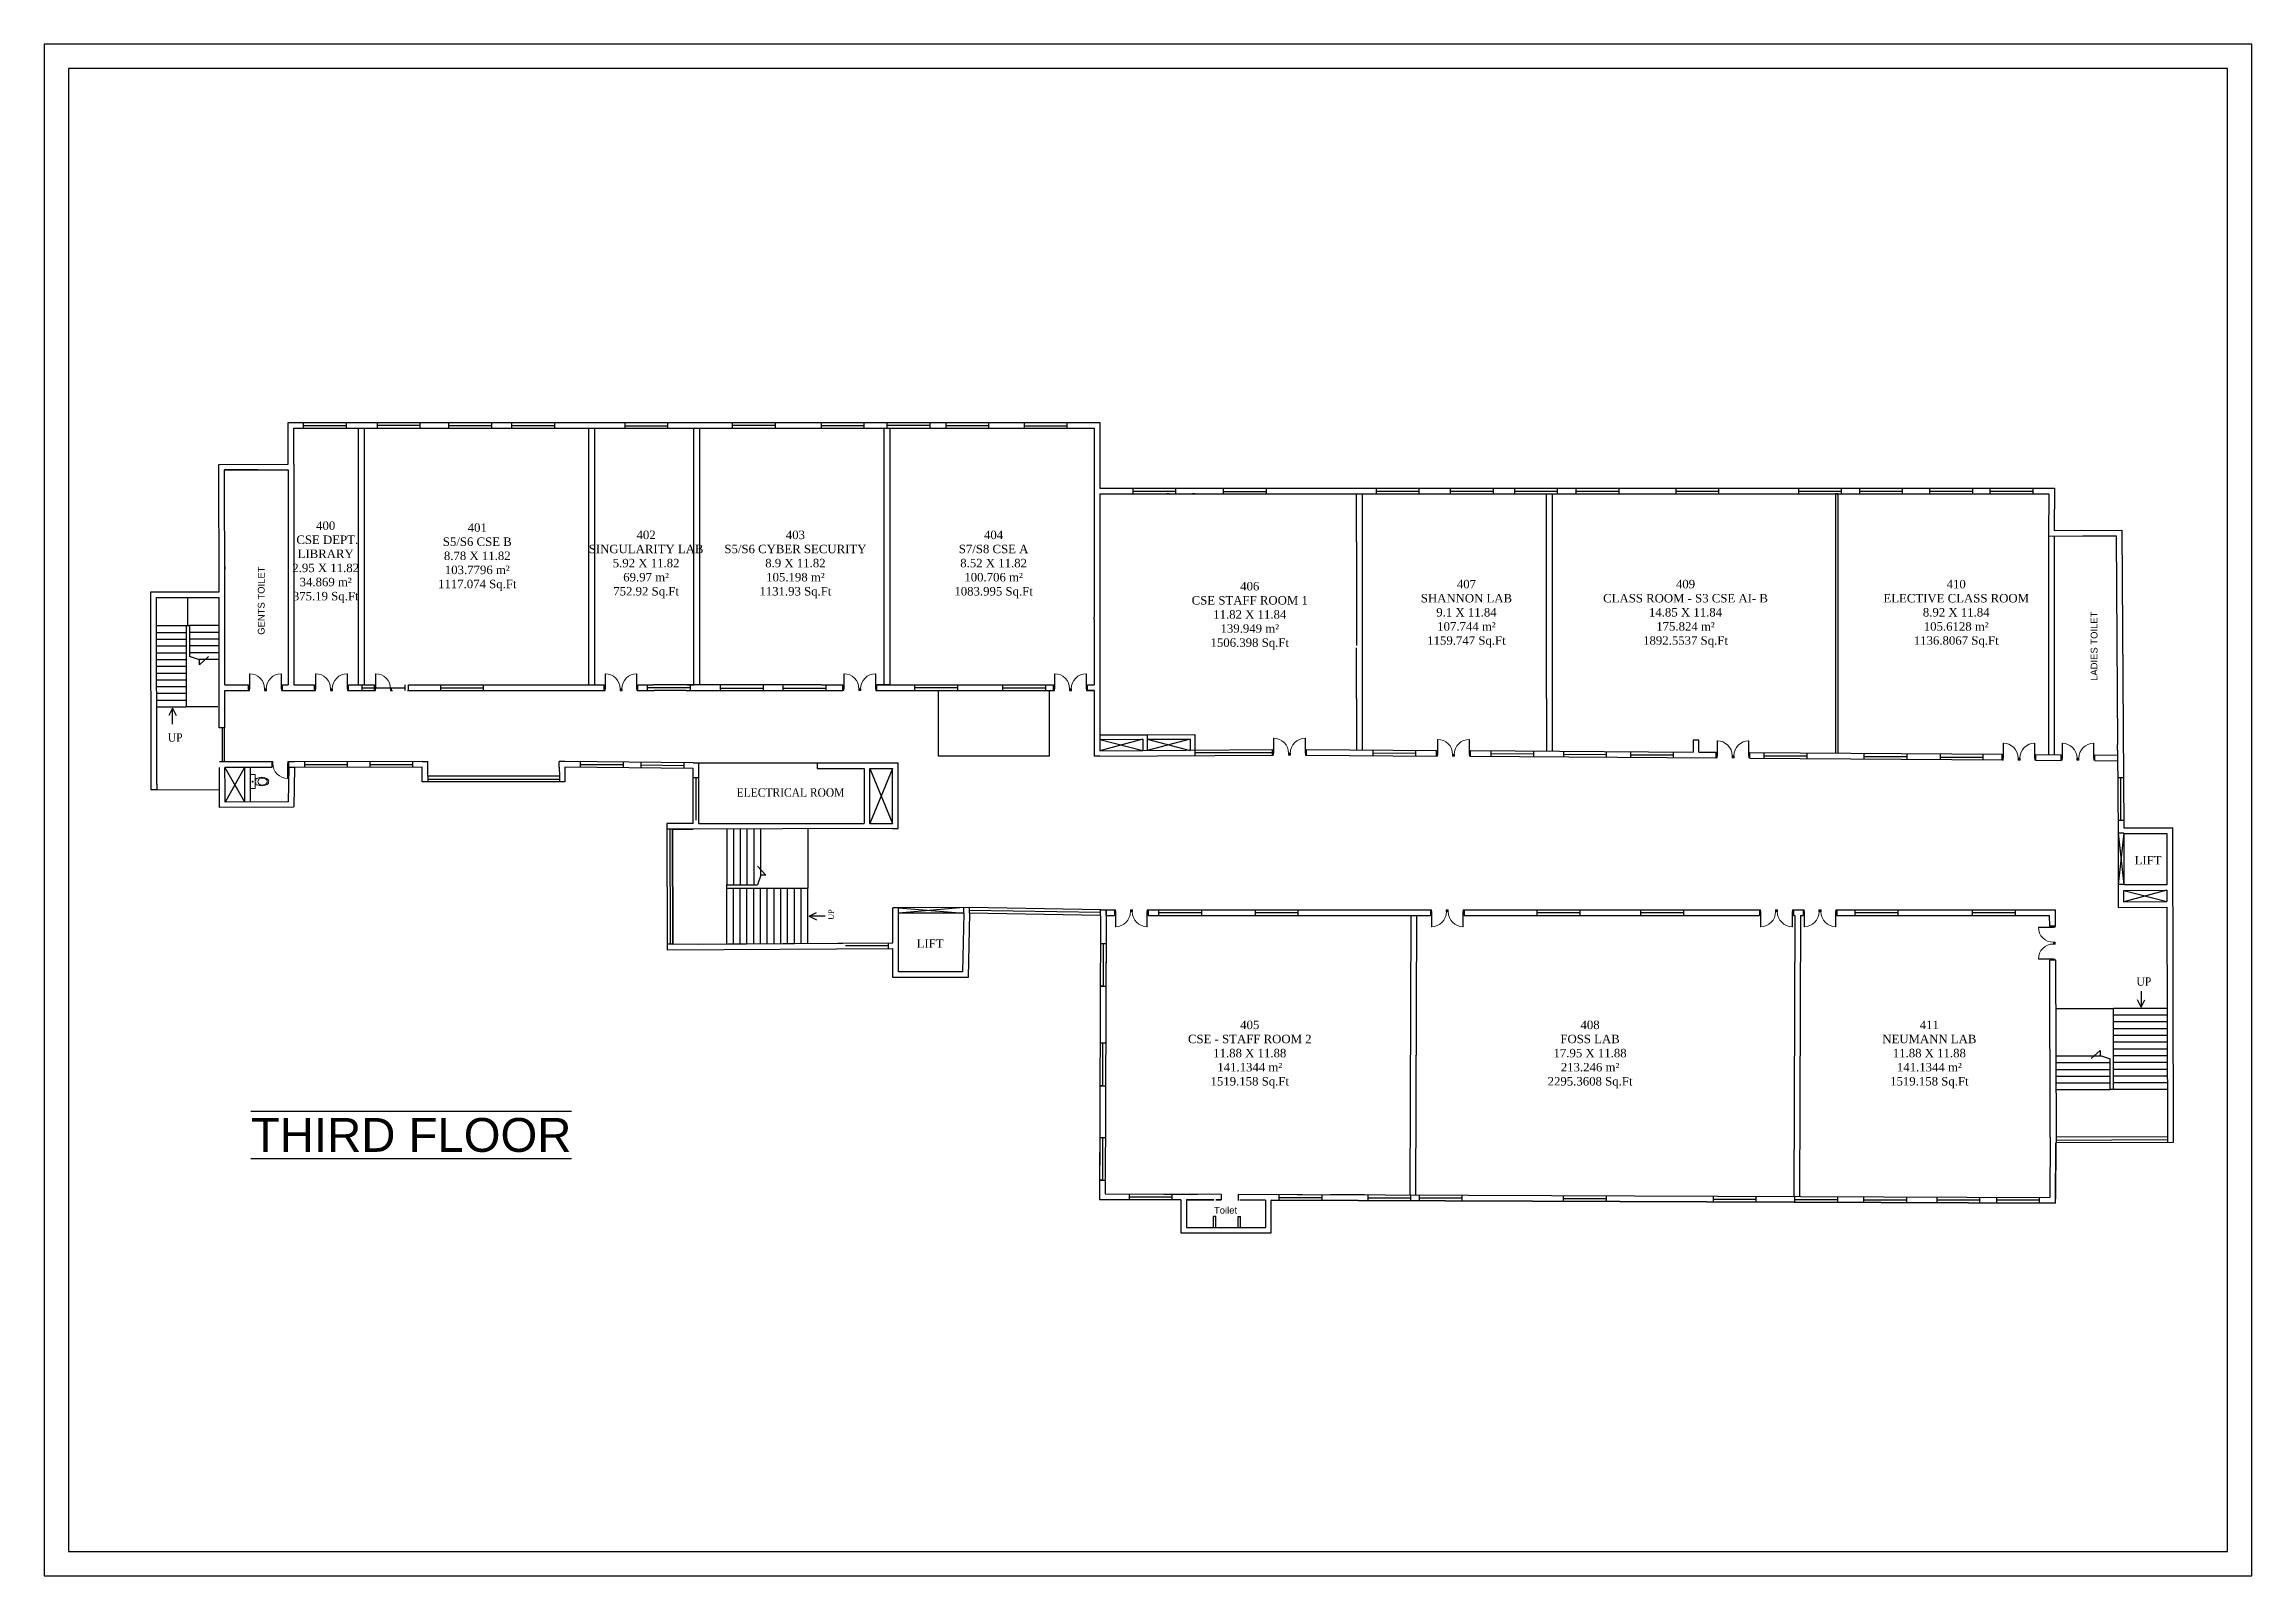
# Model space of a CAD drawing. Header units: metres. Extents: x 25 to 122, y -74 to 416.
# Drawn here: x 25.5 to 121.9, y 156.1 to 223 of the extents above; entities that cross this region are included whole.
import ezdxf

# ---------------------------------------------------------------- set-up
doc = ezdxf.new("R2010")
doc.units = ezdxf.units.M
doc.header["$MEASUREMENT"] = 0
doc.linetypes.add('HIDDEN', pattern=[0.375, 0.25, -0.125])
doc.layers.add('DOOR', color=10, linetype='Continuous', lineweight=15)
doc.styles.add('1MM', font='arial.ttf', dxfattribs={"height": 1000})
doc.styles.add('DUTCH', font='dutch.ttf')
doc.styles.add('ROMANT', font='arial.ttf', dxfattribs={"height": 2.5})

msp = doc.modelspace()

# ---------------------------------------------------------------- texts
at = {"style": 'DUTCH', "width": 0.9}
for s, height, p in [('UP', 0.3692, (30.934, 192.509)), ('ELECTRICAL ROOM', 0.36922, (55.758, 190.107)), ('UP', 0.3692, (116.84, 181.855))]:
    msp.add_text(s, height=height, dxfattribs=at).set_placement(p)
msp.add_text('UP', height=0.2461, rotation=90, dxfattribs=at).set_placement((59.996, 184.735))
at = {"attachment_point": 1}
for s, width, gutter_width, heights, insert, char_height, style in [('\\pxqc;{\\C0;400\\P CSE DEPT. \\PLIBRARY\\P2.95 X 11.82\\P34.869 m²\\P375.19 Sq.Ft}', 47.77264, 12.5, [-3.589], (13.936, 202.127), 0.36922, 'DUTCH'), ('\\pxqc;{\\C0;401\\PS5/S6 CSE B\\P8.78 X 11.82\\P103.7796 m²\\P1117.074 Sq.Ft}', 47.77264, 12.5, [-2.976], (20.551, 202.041), 0.36922, 'DUTCH'), ('\\pxqc;{\\C0;402\\PSINGULARITY LAB\\P5.92 X 11.82\\P69.97 m²\\P752.92 Sq.Ft}', 47.77264, 12.5, [-2.974], (27.918, 201.723), 0.36922, 'DUTCH'), ('\\pxqc;{\\C0;403\\PS5/S6 CYBER SECURITY\\P8.9 X 11.82\\P105.198 m²\\P1131.93 Sq.Ft}', 47.77264, 12.5, [-2.978], (34.433, 201.723), 0.36922, 'DUTCH'), ('\\pxqc;{\\C0;404\\PS7/S8 CSE A\\P8.52 X 11.82\\P100.706 m²\\P1083.995 Sq.Ft}', 47.77264, 12.5, [-2.976], (43.081, 201.723), 0.36922, 'DUTCH'), ('\\pxqc;{\\C0;406\\PCSE STAFF ROOM 1\\P11.82 X 11.84\\P139.949 m²\\P1506.398 Sq.Ft}', 47.77264, 12.5, [-2.973], (54.259, 199.482), 0.36922, 'DUTCH'), ('\\pxqc;{\\C0;407\\PSHANNON LAB\\P9.1 X 11.84\\P107.744 m²\\P1159.747 Sq.Ft}', 47.77264, 12.5, [-2.972], (63.714, 199.574), 0.36922, 'DUTCH'), ('\\pxqc;{\\C0;409\\PCLASS ROOM - S3 CSE AI- B\\P14.85 X 11.84\\P175.824 m²\\P1892.5537 Sq.Ft}', 47.77264, 12.5, [-2.981], (73.273, 199.574), 0.36922, 'DUTCH'), ('\\pxqc;{\\C0;410\\PELECTIVE CLASS ROOM\\P8.92 X 11.84\\P105.6128 m²\\P1136.8067 Sq.Ft}', 47.77264, 12.5, [-2.974], (85.085, 199.574), 0.36922, 'DUTCH'), ('\\pxqc;LIFT ', 1.65982, 12.307, [-0.369], (116.513, 187.521), 0.36922, 'DUTCH'), ('\\pxqc;LIFT ', 1.65982, 12.307, [-0.369], (63.366, 183.88), 0.36922, 'DUTCH'), ('\\pxqc;{\\C0;405\\PCSE - STAFF ROOM 2\\P11.88 X 11.88\\P141.1344 m²\\P1519.158 Sq.Ft}', 47.77264, 12.5, [-2.979], (54.259, 180.331), 0.36922, 'DUTCH'), ('\\pxqc;{\\C0;408\\PFOSS LAB\\P17.95 X 11.88\\P213.246 m²\\P2295.3608 Sq.Ft}', 47.77264, 12.5, [-2.976], (69.108, 180.331), 0.36922, 'DUTCH'), ('\\pxqc;{\\C0;411\\PNEUMANN LAB\\P11.88 X 11.88\\P141.1344 m²\\P1519.158 Sq.Ft}', 47.77264, 12.5, [-2.973], (83.913, 180.331), 0.36922, 'DUTCH'), (' Toilet', 406.1697, 9.846, [-0.3], (76.469, 172.201, 0.082), 0.2954, '1MM')]:
    msp.add_mtext_dynamic_manual_height_columns(s, width=width, gutter_width=gutter_width, heights=heights, dxfattribs=dict(at, insert=insert, char_height=char_height, style=style))
at = {"char_height": 0.29537, "attachment_point": 1, "rotation": 90, "style": '1MM'}
for s, insert in [('GENTS TOILET', (34.862, 197.177, 0.082)), ('LADIES TOILET', (114.841, 195.163, 0.082))]:
    msp.add_mtext_dynamic_manual_height_columns(s, width=406.1697, gutter_width=9.846, heights=[-0.306], dxfattribs=dict(at, insert=insert))
at = {"linetype": 'Continuous', "ltscale": 0.1, "insert": (34.563, 176.08), "char_height": 1.47687, "attachment_point": 1, "style": 'ROMANT'}
msp.add_mtext_dynamic_manual_height_columns('{\\L\\OTHIRD FLOOR}', width=31.58857, gutter_width=12.307, heights=[-2.068], dxfattribs=at)

# ---------------------------------------------------------------- blocks, each defined once
blk = doc.blocks.new('A$C764D24B9')
at = {"layer": 'DOOR'}
for points in [[(0, 0), (0.06, 0), (0.06, 0.11), (0, 0.11)], [(0.06, 0.11), (0.08, 0.11), (0.08, 1), (0.06, 1)], [(0.94, 0), (1, 0), (1, 0.11), (0.94, 0.11)]]:
    blk.add_lwpolyline(points, close=True, dxfattribs=at)
blk.add_arc((0.06, 0.11), 0.889, 0, 90, dxfattribs=at)
blk = doc.blocks.new('WC1')
at = {"layer": 'DOOR'}
for p, q in [((-29.3, -7.5), (-29.8, -22.7)), ((24.3, -5), (-26.8, -5))]:
    blk.add_line(p, q, dxfattribs=at)
for points in [[(26.8, -7.5), (27.3, -22.7, -0.423393), (24.7, -25.4), (-27.3, -25.4, -0.423393), (-29.8, -22.7), (-29.3, -7.5, -0.405093), (-26.8, -5), (24.3, -5, -0.405093), (26.8, -7.5, -0.407682)], [(11.5, -25.4), (11.5, -33, -0.265683), (10, -73.3, -0.649464), (-14.1, -70.9, -0.243179), (-14, -33), (-14, -25.4), (11.5, -25.4)], [(12.6, -52, 1.119632), (-15.2, -52, 17.71796)]]:
    blk.add_lwpolyline(points, format="xyb", dxfattribs=at)
blk.add_lwpolyline([(-14, -25.4), (-14, -33)], dxfattribs=at)
for centre, radius in [((-7.6, -29.2), 0.636), ((-1.3, -15.2), 1.91), ((5.1, -29.2), 0.636)]:
    blk.add_circle(centre, radius, dxfattribs=at)
blk.add_arc((-26.8, -7.5), 2.54, 90, 178.21009, dxfattribs=at)
blk.add_ellipse((-1.3, -52), major_axis=(0, -22.4), ratio=0.622298, start_param=4.712389, end_param=7.853982, dxfattribs=at)

# ---------------------------------------------------------------- linework, layer by layer
at = {"linetype": 'Continuous', "ltscale": 0.1}
for p, q in [((36.185, 206.443), (71.6, 206.443)), ((36.189, 204.624), (36.185, 206.443)), ((36.185, 206.197), (36.186, 206.197)), ((36.431, 206.443), (36.431, 206.443)), ((36.432, 206.197), (53.893, 206.197)), ((36.435, 204.624), (36.432, 206.197)), ((36.847, 206.439), (36.847, 206.193)), ((36.847, 206.316), (38.718, 206.316)), ((38.718, 206.439), (38.718, 206.193)), ((39.255, 194.985, 51.306), (39.255, 206.197, 0)), ((39.501, 206.197, 0), (39.501, 194.985, 51.306)), ((40.062, 206.45), (40.062, 206.204)), ((40.062, 206.327), (41.933, 206.327)), ((41.933, 206.45), (41.933, 206.204)), ((43.183, 206.442), (43.183, 206.196)), ((43.183, 206.319), (45.054, 206.319)), ((45.054, 206.442), (45.054, 206.196)), ((45.937, 206.438), (45.937, 206.192)), ((45.937, 206.315), (47.808, 206.315)), ((47.808, 206.438), (47.808, 206.192)), ((49.3, 194.985, 51.306), (49.3, 206.197, 0)), ((49.547, 206.197, 0), (49.547, 194.985, 51.306)), ((50.869, 206.429), (50.869, 206.183)), ((50.869, 206.306), (52.74, 206.306)), ((52.122, 206.197, 0), (61.325, 206.197, 0)), ((52.74, 206.429), (52.74, 206.183)), ((53.893, 194.985, 51.306), (53.893, 206.197, 0)), ((54.139, 206.197), (62.747, 206.197, 0)), ((54.139, 206.197, 0), (54.139, 194.985, 51.306)), ((55.563, 206.452), (55.563, 206.206)), ((55.563, 206.329), (57.434, 206.329)), ((57.434, 206.452), (57.434, 206.206)), ((59.441, 206.433), (59.441, 206.187)), ((59.441, 206.31), (61.312, 206.31)), ((61.312, 206.433), (61.312, 206.187)), ((62.189, 194.985, 51.306), (62.189, 206.197, 0)), ((62.312, 206.447), (62.312, 206.2)), ((62.312, 206.324), (64.182, 206.324)), ((62.435, 206.197, 0), (62.435, 194.985, 51.306)), ((62.747, 206.197, 0), (62.993, 206.197, 0)), ((62.747, 206.197, 0), (62.993, 206.197, 0)), ((62.993, 206.197, 0), (71.354, 206.197, 0)), ((64.182, 206.447), (64.182, 206.2)), ((64.879, 206.437), (64.879, 206.191)), ((64.879, 206.314), (66.75, 206.314)), ((66.75, 206.437), (66.75, 206.191)), ((68.294, 206.428), (68.294, 206.182)), ((68.294, 206.305), (70.164, 206.305)), ((70.164, 206.428), (70.164, 206.182)), ((71.354, 206.197), (71.354, 203.575)), ((71.354, 206.197), (71.354, 197.939, 37.789)), ((71.6, 206.443), (71.6, 203.575)), ((33.158, 204.617), (36.189, 204.624)), ((33.17, 199.055), (33.158, 204.617)), ((33.404, 204.371), (36.19, 204.377)), ((33.416, 199.055), (33.404, 204.371)), ((34.868, 204.371), (33.404, 204.371)), ((36.189, 204.377, 1.278), (36.189, 194.985, 50.028)), ((36.435, 204.624), (36.435, 194.985, 50.028)), ((71.354, 203.575), (71.354, 197.939, 32.726)), ((71.6, 203.575), (113.255, 203.576)), ((71.6, 203.329), (113.008, 203.33)), ((71.6, 203.329), (71.6, 192.117, 51.306)), ((73.039, 203.57), (73.039, 203.323)), ((73.039, 203.446), (74.91, 203.446)), ((74.629, 203.329), (74.53, 203.329)), ((74.629, 203.329), (74.53, 203.329)), ((74.91, 203.57), (74.91, 203.323)), ((75.612, 203.329, 10.226), (75.612, 203.329, 10.127)), ((75.612, 203.329, 10.127), (75.71, 203.329, 10.127)), ((75.745, 203.329), (75.647, 203.329)), ((76.991, 203.555), (76.991, 203.309)), ((76.991, 203.432), (78.862, 203.432)), ((78.862, 203.555), (78.862, 203.309)), ((82.799, 201.232, 43.11), (82.799, 203.329)), ((82.799, 203.329), (83.045, 203.329)), ((83.045, 203.329), (83.045, 192.153)), ((83.656, 203.576), (83.656, 203.33)), ((83.656, 203.453), (85.526, 203.453)), ((85.526, 203.576), (85.526, 203.33)), ((86.891, 203.576), (86.891, 203.33)), ((86.891, 203.453), (88.762, 203.453)), ((88.762, 203.576), (88.762, 203.33)), ((89.695, 203.576), (89.695, 203.33)), ((89.695, 203.453), (91.566, 203.453)), ((91.097, 194.389, 43.11), (91.097, 203.329)), ((91.343, 203.329), (91.343, 192.095)), ((91.343, 203.329), (97.497, 203.329)), ((91.566, 203.576), (91.566, 203.33)), ((92.374, 203.576), (92.374, 203.33)), ((92.374, 203.453), (94.244, 203.453)), ((94.244, 203.576), (94.244, 203.33)), ((94.42, 203.329), (95.405, 203.329)), ((96.734, 203.576), (96.734, 203.33)), ((96.734, 203.453), (98.605, 203.453)), ((98.605, 203.576), (98.605, 203.33)), ((102.087, 203.576), (102.087, 203.33)), ((102.087, 203.453), (103.958, 203.453)), ((103.806, 203.33, 0), (103.708, 203.33, 0)), ((103.708, 203.33, 0), (103.708, 192.008, 0)), ((103.806, 203.33, 0), (113.008, 203.33)), ((103.806, 203.33, 0), (103.806, 192.008, 0)), ((103.958, 203.576), (103.958, 203.33)), ((104.748, 203.576), (104.748, 203.33)), ((104.748, 203.453), (106.619, 203.453)), ((106.619, 203.576), (106.619, 203.33)), ((107.811, 203.576), (107.811, 203.33)), ((107.811, 203.453), (109.682, 203.453)), ((109.682, 203.576), (109.682, 203.33)), ((110.437, 203.576), (110.437, 203.33)), ((110.437, 203.453), (112.308, 203.453)), ((112.308, 203.576), (112.308, 203.33)), ((113.255, 203.33), (113.255, 203.33)), ((113.003, 201.491), (113.003, 191.953)), ((113.249, 201.491), (113.249, 191.951)), ((114.494, 201.491), (115.958, 201.491)), ((82.799, 201.232, 43.11), (82.799, 198.61, 43.11)), ((33.417, 200.138), (33.417, 200.039)), ((30.19, 199.048), (33.17, 199.055)), ((30.209, 190.41), (30.19, 199.048)), ((30.437, 198.803), (33.17, 198.809)), ((30.454, 190.656), (30.437, 198.803)), ((33.17, 199.055), (33.17, 199.055)), ((33.18, 193.112, 70.65), (33.17, 198.809, 2.926)), ((33.423, 194.985, 48.385), (33.416, 199.055)), ((82.799, 198.918, 43.11), (82.799, 196.703, 43.11)), ((71.354, 197.841, 49.877), (71.354, 197.939, 37.789)), ((71.354, 197.841, 33.298), (71.354, 194.985, 49.877)), ((82.799, 194.389, 43.11), (82.799, 196.604, 43.11)), ((33.423, 194.985, 51.306), (34.456, 194.985, 51.306)), ((33.423, 194.985, 48.385), (34.161, 194.985, 48.385)), ((33.423, 194.739, 51.306), (34.497, 194.739, 51.306)), ((33.428, 193.112, 78.201), (33.428, 194.739, 51.306)), ((34.456, 194.739), (34.456, 194.985, 51.306)), ((35.153, 194.739, 51.306), (35.235, 194.739, 51.306)), ((35.892, 194.739, 51.306), (37.377, 194.739, 51.306)), ((35.933, 194.985, 51.306), (36.189, 194.985, 51.306)), ((35.933, 194.739), (35.933, 194.985, 51.306)), ((36.435, 194.985, 51.306), (37.336, 194.985, 51.306)), ((37.336, 194.739, 51.306), (37.336, 194.985, 51.306)), ((38.033, 194.739, 51.306), (38.115, 194.739, 51.306)), ((38.033, 194.739, 51.306), (38.115, 194.739, 51.306)), ((38.771, 194.739, 51.306), (39.996, 194.739, 51.306)), ((38.812, 194.739, 51.306), (38.812, 194.985, 51.306)), ((38.812, 194.985, 51.306), (39.955, 194.985, 51.306)), ((39.403, 194.989), (39.403, 194.743)), ((39.403, 194.866), (41.274, 194.866)), ((39.955, 194.739, 51.306), (39.955, 194.985, 51.306)), ((40.652, 194.739, 51.306), (40.734, 194.739, 51.306)), ((41.274, 194.989), (41.274, 194.743)), ((41.391, 194.739, 51.306), (46.295, 194.739, 51.306)), ((41.432, 194.985, 51.306), (46.295, 194.985, 51.306)), ((41.432, 194.739, 51.306), (41.432, 194.985, 51.306)), ((42.826, 194.978), (42.826, 194.732)), ((42.826, 194.855), (44.697, 194.855)), ((44.697, 194.978), (44.697, 194.732)), ((46.295, 194.985, 51.306), (47.689, 194.985, 51.306)), ((46.295, 194.739, 51.306), (47.689, 194.739, 51.306)), ((47.689, 194.985, 51.306), (49.972, 194.985, 51.306)), ((47.689, 194.739, 51.306), (50.013, 194.739, 51.306)), ((49.972, 194.739, 51.306), (49.972, 194.985, 51.306)), ((50.669, 194.739, 51.306), (50.751, 194.739, 51.306)), ((51.408, 194.739, 51.306), (52.163, 194.739, 51.306)), ((51.449, 194.985, 51.306), (52.122, 194.985, 51.306)), ((51.449, 194.739, 51.306), (51.449, 194.985, 51.306)), ((51.853, 194.999, 0), (51.853, 194.753, 0)), ((51.853, 194.876, 0), (53.724, 194.876, 0)), ((54.139, 194.985, 51.306), (52.122, 194.985, 51.306)), ((53.558, 194.739, 51.306), (52.163, 194.739, 51.306)), ((53.558, 194.739, 51.306), (59.484, 194.739, 51.306)), ((53.599, 194.985, 51.306), (53.895, 194.985, 51.306)), ((53.724, 194.999, 0), (53.724, 194.753, 0)), ((59.443, 194.985, 51.306), (54.139, 194.985, 51.306)), ((55.042, 194.974, 0), (55.042, 194.728, 0)), ((55.042, 194.851, 0), (56.913, 194.851, 0)), ((56.913, 194.974, 0), (56.913, 194.728, 0)), ((57.773, 194.974, 0), (57.773, 194.728, 0)), ((57.773, 194.851, 0), (59.644, 194.851, 0)), ((59.443, 194.985, 51.306), (60.39, 194.985, 51.306)), ((59.484, 194.739, 51.306), (60.39, 194.739, 51.306)), ((59.644, 194.974, 0), (59.644, 194.728, 0)), ((60.141, 194.739, 51.306), (60.151, 194.739, 51.306)), ((60.151, 194.739, 51.306), (60.223, 194.739, 51.306)), ((60.39, 194.739, 51.306), (60.39, 194.985, 51.306)), ((61.826, 194.739, 51.306), (62.41, 194.739, 51.306)), ((62.451, 194.985, 51.306), (61.867, 194.985, 51.306)), ((61.867, 194.985, 51.306), (62.993, 194.985, 51.306)), ((61.867, 194.739, 51.306), (61.867, 194.985, 51.306)), ((62.41, 194.739, 51.306), (69.623, 194.739, 51.306)), ((62.451, 194.985, 51.306), (62.747, 194.985, 51.306)), ((62.993, 194.985, 51.306), (66.431, 194.985, 51.306)), ((63.522, 194.995), (63.522, 194.749)), ((63.522, 194.872), (65.393, 194.872)), ((65.393, 194.995), (65.393, 194.749)), ((66.431, 194.985, 51.306), (66.53, 194.985, 51.306)), ((66.53, 194.985, 51.306), (69.582, 194.985, 51.306)), ((67.359, 194.985), (67.359, 194.739)), ((67.359, 194.862), (69.23, 194.862)), ((69.23, 194.985), (69.23, 194.739)), ((69.582, 194.739, 49.877), (69.582, 194.985, 51.306)), ((70.279, 194.739, 51.306), (70.361, 194.739, 51.306)), ((71.018, 194.739, 51.306), (71.354, 194.739, 51.306)), ((71.059, 194.985, 51.306), (71.354, 194.985, 51.306)), ((71.059, 194.739, 49.877), (71.059, 194.985, 51.306)), ((71.354, 194.739, 49.877), (71.059, 194.739, 49.877)), ((71.354, 194.739, 49.877), (71.354, 191.871, 49.877)), ((31.14, 193.978), (30.982, 193.658)), ((31.14, 193.274), (31.14, 193.978)), ((31.14, 193.978), (31.297, 193.658)), ((82.799, 194.389, 43.11), (82.799, 192.154, 43.11)), ((91.097, 194.389, 43.11), (91.097, 192.096, 43.11)), ((33.428, 193.112, 102.612), (33.18, 193.112, 102.612)), ((33.304, 193.112, 102.612), (33.304, 191.635, 102.612)), ((33.403, 191.635, 102.612), (33.403, 193.112, 102.612)), ((71.602, 191.871, 51.306), (71.354, 191.871, 51.306)), ((71.6, 192.61, 51.306), (73.476, 192.614, 51.306)), ((73.476, 192.614, 51.306), (71.6, 192.117, 51.306)), ((71.6, 192.61, 51.306), (73.476, 192.614, 51.306)), ((73.476, 192.614, 51.306), (71.6, 192.117, 51.306)), ((71.6, 192.61, 51.306), (73.477, 192.122, 51.306)), ((71.6, 192.61, 51.306), (73.477, 192.122, 51.306)), ((71.6, 192.117, 51.306), (79.138, 192.163, 42.598)), ((71.602, 191.871, 51.306), (79.138, 191.917, 42.597)), ((73.476, 192.614, 51.306), (73.477, 192.122, 51.306)), ((75.549, 192.619, 51.306), (73.674, 192.122, 51.306)), ((73.674, 192.615, 51.306), (75.549, 192.619, 51.306)), ((73.674, 192.615, 51.306), (75.55, 192.127, 51.306)), ((75.747, 192.155, 51.306), (75.747, 191.896, 51.306)), ((75.747, 192.032), (77.882, 192.032)), ((77.882, 192.032), (79.138, 192.04, 0.675)), ((79.138, 191.917, -0.039), (79.138, 192.163, 1.39)), ((80.574, 191.924, 40.937), (86.295, 191.884, 34.328)), ((80.615, 192.17, 40.892), (86.295, 192.13, 34.33)), ((80.615, 191.923), (80.615, 192.17, 1.429)), ((83.513, 192.149, 9.621), (83.513, 191.903, 9.621)), ((83.513, 192.026, 9.621), (85.374, 192.013, 9.621)), ((85.374, 192.136, 9.621), (85.374, 191.89, 9.621)), ((86.295, 191.873), (86.295, 192.13, 1.489)), ((86.295, 191.873), (86.295, 192.12, 1.429)), ((87.772, 192.12, 32.624), (97.497, 192.052, 21.389)), ((87.772, 191.873), (87.772, 192.12, 1.429)), ((87.772, 191.873), (87.772, 192.12, 1.429)), ((87.772, 191.873, 32.622), (98.495, 191.799, 20.234)), ((88.667, 192.113, 3.666), (88.667, 191.867, 3.666)), ((88.667, 191.99, 3.666), (90.528, 191.977, 3.666)), ((90.528, 192.1, 3.666), (90.528, 191.854, 3.666)), ((91.84, 192.091), (91.84, 191.845)), ((91.84, 191.968), (93.701, 191.955)), ((93.701, 192.078), (93.701, 191.832)), ((94.752, 192.058, 13.154), (94.752, 191.812, 13.154)), ((94.752, 191.935, 13.154), (96.622, 191.935, 13.154)), ((96.622, 192.058, 13.154), (96.622, 191.812, 13.154)), ((97.497, 192.581), (97.497, 192.052)), ((97.743, 192.581), (97.497, 192.581, 51.305)), ((97.743, 192.052), (97.743, 192.581)), ((97.743, 192.052), (98.495, 192.045, 17.838)), ((98.495, 191.799, -33.469), (98.495, 192.045, 17.838)), ((99.972, 192.034, 18.53), (110.974, 191.958, 5.819)), ((99.972, 191.788, -35.619), (99.972, 192.034, 15.688)), ((99.972, 191.788, 18.528), (110.974, 191.711, 5.817)), ((100.58, 192.017, 2.274), (100.58, 191.771, 2.274)), ((100.58, 191.894, 2.274), (102.451, 191.894, 2.274)), ((102.451, 192.017, 2.274), (102.451, 191.771, 2.274)), ((104.944, 191.987, 1.379), (104.944, 191.74, 1.379)), ((104.944, 191.864, 1.379), (106.815, 191.864, 1.379)), ((106.815, 191.987, 1.379), (106.815, 191.74, 1.379)), ((108.268, 191.963, -2.462), (108.268, 191.717, -2.462)), ((108.268, 191.84, -2.462), (110.139, 191.84, -2.462)), ((110.139, 191.963, -2.462), (110.139, 191.717, -2.462)), ((110.974, 191.709), (110.974, 191.958, 1.44)), ((110.974, 191.709), (110.974, 191.956, 1.429)), ((112.451, 191.947, 4.112), (113.544, 191.94, 2.85)), ((112.451, 191.709), (112.451, 191.947, 1.381)), ((112.451, 191.701, -0.049), (112.451, 191.947, 1.381)), ((113.544, 191.693, -50.855), (113.544, 191.94, 0.452)), ((115.02, 191.929, 1.144), (116.011, 191.922)), ((115.02, 191.683, -53.005), (115.02, 191.929, -1.698)), ((116.014, 192.139), (116.013, 192.385)), ((33.428, 191.635, 102.612), (33.182, 191.635, 102.612)), ((33.184, 190.423, 102.612), (33.183, 191.382, 91.217)), ((35.473, 191.635, 102.612), (33.428, 191.635, 102.612)), ((35.473, 191.387, 86.453), (33.429, 191.382, 52.892)), ((33.431, 190.425, 102.612), (33.429, 191.382, 52.892)), ((33.429, 191.382, 52.892), (34.283, 189.88, 102.612)), ((34.276, 191.385), (33.433, 189.876, 102.612)), ((34.276, 191.385), (34.283, 189.88, 102.612)), ((34.522, 191.385), (34.529, 189.882, 102.612)), ((35.473, 191.64, 106.653), (35.473, 191.387, 106.653)), ((36.212, 191.393, 102.612), (36.186, 189.89, 102.612)), ((36.212, 191.398, 106.653), (36.212, 191.64, 106.653)), ((36.458, 191.635, 102.612), (36.212, 191.635, 102.612)), ((36.458, 191.389, 102.612), (36.212, 191.388, 98.571)), ((36.458, 191.389, 102.612), (36.428, 189.665, 102.612)), ((36.451, 191.366, 102.612), (36.458, 191.389, 102.612)), ((42.027, 191.641, 102.612), (36.458, 191.635, 102.612)), ((42.028, 191.395, 102.612), (36.458, 191.389, 102.612)), ((36.897, 191.636), (36.897, 191.389)), ((36.897, 191.512), (38.767, 191.512)), ((38.767, 191.636), (38.767, 191.389)), ((39.742, 191.638), (39.742, 191.392)), ((39.742, 191.515), (41.613, 191.515)), ((41.613, 191.638), (41.613, 191.392)), ((42.027, 191.641, 102.612), (42.274, 191.641, 102.612)), ((42.028, 190.755, 102.612), (42.028, 191.395, 102.612)), ((48.265, 190.761, 102.612), (42.028, 190.755, 102.612)), ((42.274, 191.395, 102.612), (42.274, 191.641, 102.612)), ((42.274, 191.001, 102.612), (42.274, 191.395, 102.612)), ((48.019, 191.007, 102.612), (42.274, 191.001, 102.612)), ((42.274, 191.001, 102.612), (42.274, 190.755, 102.612)), ((42.274, 190.878, 102.612), (48.019, 190.878, 102.612)), ((48.267, 191.647, 102.612), (48.018, 191.647, 102.612)), ((48.018, 191.401, 102.612), (48.018, 191.647, 102.612)), ((48.018, 191.401, 102.612), (48.019, 191.007, 102.612)), ((48.019, 191.007, 102.612), (48.019, 190.761, 102.612)), ((53.853, 191.341, 102.612), (48.264, 191.401, 102.612)), ((48.264, 191.401, 102.612), (48.265, 190.761, 102.612)), ((53.855, 191.587, 102.612), (48.267, 191.647, 102.612)), ((48.931, 191.64), (48.931, 191.394)), ((48.931, 191.517), (50.802, 191.517)), ((50.802, 191.64), (50.802, 191.394)), ((51.576, 191.617, 102.612), (51.576, 191.371, 102.612)), ((51.576, 191.494, 102.612), (53.446, 191.468, 102.612)), ((53.446, 191.591, 102.612), (53.447, 191.345, 102.612)), ((53.861, 188.941, 102.612), (53.853, 191.341, 102.612)), ((53.855, 191.587, 102.612), (62.802, 191.587)), ((53.861, 190.948), (54.107, 190.948)), ((53.984, 189.078), (53.984, 190.948)), ((54.099, 191.341, 102.612), (54.099, 191.587, 102.612)), ((54.107, 188.941, 102.612), (54.099, 191.341, 102.612)), ((59.268, 191.587, 102.612), (59.268, 191.341, 102.612)), ((59.268, 191.341, 102.612), (61.325, 191.341, 102.612)), ((61.325, 191.341, 102.612), (61.325, 188.941, 102.612)), ((61.571, 191.341, 102.612), (62.556, 191.341, 102.612)), ((61.571, 188.941, -1.26), (61.571, 191.341, 102.612)), ((61.571, 191.341, 102.612), (62.556, 188.941, -1.26)), ((62.556, 191.341, 102.612), (61.571, 188.941, -1.26)), ((62.556, 188.941, -1.26), (62.556, 191.341, 102.612)), ((62.802, 188.97), (62.802, 191.587)), ((112.451, 191.701, 4.11), (113.544, 191.693, 2.848)), ((115.02, 191.683, 1.142), (116.009, 191.676)), ((116.034, 190.948), (116.28, 190.948)), ((116.157, 189.078), (116.157, 190.948)), ((30.209, 190.41), (33.184, 190.423, 102.612)), ((30.455, 190.41, 102.612), (30.209, 190.41, 102.612)), ((30.454, 190.656, 102.612), (30.455, 190.41, 102.612)), ((33.188, 189.629, 102.612), (33.184, 190.423, 102.612)), ((33.433, 189.876, 102.612), (33.431, 190.425, 102.612)), ((36.186, 189.89, 102.612), (33.433, 189.876, 102.612)), ((36.433, 189.645, 102.612), (33.188, 189.629, 102.612)), ((54.107, 188.941, 102.612), (61.325, 188.941, 102.612)), ((61.571, 188.941, 102.612), (62.556, 188.941, 102.612)), ((116.034, 189.078), (116.28, 189.078)), ((52.956, 188.691), (52.71, 188.691)), ((52.833, 188.691), (52.85, 183.664)), ((52.956, 188.691, 102.612), (53.861, 188.694, 102.612)), ((52.973, 183.665, 102.612), (52.956, 188.691, 102.612)), ((62.556, 188.724), (62.803, 188.724)), ((116.034, 188.509), (116.034, 185.287)), ((116.28, 188.509), (116.034, 188.509)), ((116.28, 188.509), (116.034, 186.272)), ((116.034, 188.509), (116.286, 186.272)), ((116.036, 188.497), (116.036, 185.276)), ((116.28, 188.509), (116.286, 186.272)), ((116.283, 188.498), (116.288, 186.261)), ((116.286, 186.272), (116.034, 186.272)), ((118.166, 186.266), (116.288, 186.261)), ((116.29, 186.015), (118.166, 186.02)), ((118.166, 186.02), (116.29, 185.523)), ((116.29, 185.523), (116.29, 186.015)), ((116.29, 186.015), (118.167, 185.527)), ((58.917, 184.896), (59.237, 185.054)), ((62.814, 185.257), (62.568, 185.257)), ((65.914, 185.268, 102.612), (62.814, 185.257)), ((62.815, 185.017), (62.814, 185.257)), ((62.814, 185.257), (65.664, 185.026, 102.612)), ((65.664, 185.267, 102.612), (62.815, 185.017)), ((65.664, 185.026, 102.612), (62.815, 185.017)), ((65.664, 185.026, 102.612), (65.616, 182.464, 8.842)), ((65.664, 185.026, 102.612), (65.664, 185.267, 102.612)), ((65.91, 185.022, 102.612), (65.858, 182.218)), ((65.91, 185.022, 102.612), (65.914, 185.268, 102.612)), ((71.637, 184.925), (65.91, 185.022, 102.612)), ((71.637, 185.049), (65.912, 185.145, 102.612)), ((71.641, 185.171), (65.914, 185.268, 102.612)), ((71.637, 184.925), (71.637, 185.172)), ((71.641, 185.171), (71.883, 185.171)), ((71.883, 184.924), (71.883, 185.171)), ((71.883, 185.171), (72.281, 185.171)), ((71.883, 185.171), (71.883, 184.925)), ((72.24, 185.171), (72.24, 184.924)), ((72.937, 185.171), (73.019, 185.171)), ((73.676, 185.171), (80.246, 185.171)), ((73.717, 185.171), (73.717, 184.924)), ((74.167, 185.171), (74.167, 184.925)), ((74.167, 185.048), (76.038, 185.048)), ((76.038, 185.171), (76.038, 184.925)), ((78.375, 185.171), (78.375, 184.925)), ((78.375, 185.048), (80.246, 185.048)), ((80.246, 185.171), (86.067, 185.171)), ((80.246, 185.171), (80.246, 184.925)), ((86.026, 185.171), (86.026, 184.924)), ((86.724, 185.171), (86.806, 185.171)), ((87.462, 185.171), (100.43, 185.171)), ((87.503, 185.171), (87.503, 184.924)), ((90.675, 185.171), (90.675, 184.925)), ((90.675, 185.048), (92.546, 185.048)), ((92.546, 185.171), (92.546, 184.925)), ((95.197, 185.171), (95.197, 184.925)), ((95.197, 185.048), (97.068, 185.048)), ((97.068, 185.171), (97.068, 184.925)), ((100.389, 185.171), (100.389, 184.924)), ((101.128, 185.171), (101.169, 185.171)), ((101.825, 185.171), (102.33, 185.171)), ((101.866, 185.171), (101.866, 184.924)), ((102.289, 185.171), (102.289, 184.924)), ((102.986, 185.171), (103.068, 185.171)), ((103.725, 185.171), (113.293, 185.171)), ((103.766, 185.171), (103.766, 184.924)), ((104.548, 185.173), (104.548, 184.927)), ((104.548, 185.05), (106.419, 185.05)), ((106.419, 185.173), (106.419, 184.927)), ((109.668, 185.168), (109.668, 184.922)), ((109.668, 185.045), (111.539, 185.045)), ((111.539, 185.171), (111.539, 184.925)), ((113.293, 185.171), (113.296, 184.452)), ((116.036, 185.276), (118.167, 185.281)), ((116.29, 185.523), (118.167, 185.527)), ((59.621, 184.896), (58.917, 184.896)), ((58.917, 184.896), (59.237, 184.739)), ((71.637, 184.925), (71.595, 172.526)), ((71.883, 184.924), (71.842, 172.771)), ((71.883, 184.925), (72.24, 184.925)), ((71.883, 184.924), (71.883, 182.955)), ((73.717, 184.925), (80.491, 184.925)), ((80.492, 184.925), (80.491, 184.925)), ((80.492, 184.925), (86.026, 184.925)), ((82.799, 184.925), (85.753, 184.925)), ((85.18, 184.93, -0.412), (85.134, 172.723, -0.412)), ((85.426, 184.93, -0.412), (85.38, 172.722, -0.412)), ((85.753, 184.925), (85.999, 184.925)), ((87.503, 184.925), (100.389, 184.925)), ((101.866, 184.925), (101.927, 184.925)), ((101.927, 184.925), (101.88, 172.657)), ((102.179, 184.925), (102.133, 172.656)), ((102.179, 184.925), (102.289, 184.925)), ((103.766, 184.925), (113.049, 184.925)), ((113.296, 184.452), (113.048, 184.452)), ((113.05, 184.452), (113.049, 184.925)), ((52.973, 183.665), (52.727, 183.664)), ((52.973, 183.665, 102.612), (62.573, 183.732)), ((54.075, 183.673), (62.499, 183.732, 0.788)), ((60.502, 183.608, 2.148), (62.372, 183.608, 2.148)), ((62.372, 183.731, 2.148), (62.372, 183.484, 2.148)), ((62.576, 182.218), (62.574, 183.486)), ((62.822, 182.464), (62.819, 183.733)), ((71.633, 183.705), (71.879, 183.705)), ((71.756, 181.835), (71.756, 183.705)), ((65.858, 182.218), (62.576, 182.218)), ((65.616, 182.464), (62.822, 182.464)), ((71.883, 182.955), (71.883, 182.857)), ((113.07, 175.239), (113.053, 182.975)), ((113.303, 182.975), (113.053, 182.975)), ((113.303, 182.975), (113.338, 175.24)), ((71.756, 181.835), (71.632, 181.834, 102.612)), ((71.632, 181.834, 102.612), (71.878, 181.835, 102.612)), ((117.042, 180.916), (116.885, 181.236)), ((117.042, 181.62), (117.042, 180.916)), ((117.042, 180.916), (117.2, 181.236)), ((71.618, 179.359), (71.864, 179.359)), ((71.741, 177.488), (71.741, 179.359)), ((71.617, 177.488, 102.612), (71.863, 177.489, 102.612)), ((71.741, 177.488), (71.617, 177.488, 102.612)), ((71.605, 175.494), (71.594, 172.526)), ((71.604, 175.231), (71.85, 175.231)), ((71.727, 173.36), (71.727, 175.231)), ((113.307, 172.367), (113.316, 174.994)), ((113.338, 175.24), (113.339, 174.994)), ((113.338, 175.117), (118.192, 175.139)), ((118.191, 175.262), (118.193, 175.016)), ((71.594, 172.772), (71.595, 172.772)), ((71.594, 172.526), (75.138, 172.512)), ((75.138, 172.512), (71.595, 172.526)), ((71.603, 173.36, 102.612), (71.849, 173.361, 102.612)), ((71.727, 173.36), (71.603, 173.36, 102.612)), ((71.842, 172.771), (76.898, 172.752)), ((72.878, 172.76), (72.878, 172.514)), ((72.878, 172.637), (74.748, 172.637)), ((74.402, 172.761), (75.878, 172.761)), ((74.748, 172.76), (74.748, 172.514)), ((75.138, 172.512), (75.138, 171.06)), ((76.582, 172.507), (75.384, 172.511)), ((75.384, 172.511), (76.582, 172.507)), ((75.384, 172.511), (75.384, 171.306)), ((76.898, 172.505), (76.664, 172.506)), ((76.664, 172.506), (76.898, 172.505)), ((76.898, 172.752), (76.898, 172.505)), ((77.637, 172.749), (80.199, 172.739)), ((77.637, 172.749), (77.637, 172.475)), ((77.637, 172.503), (77.637, 172.503)), ((77.637, 172.503), (77.637, 172.503)), ((78.83, 172.498), (77.719, 172.502)), ((77.719, 172.502), (78.83, 172.498)), ((78.83, 172.498), (78.83, 171.299)), ((113.307, 172.367), (79.076, 172.497)), ((79.076, 172.497), (113.307, 172.367)), ((79.076, 171.06), (79.076, 172.497)), ((79.42, 172.735), (79.42, 172.489)), ((79.42, 172.612), (81.291, 172.612)), ((80.199, 172.739), (80.445, 172.738)), ((80.445, 172.738), (113.061, 172.614)), ((81.291, 172.735), (81.291, 172.489)), ((83.146, 172.728, 1.885), (81.67, 172.728, 1.885)), ((83.291, 172.72), (83.291, 172.474)), ((83.291, 172.597), (85.162, 172.597)), ((85.162, 172.72), (85.162, 172.474)), ((85.536, 172.712), (85.536, 172.465)), ((85.536, 172.589), (87.406, 172.589)), ((87.406, 172.712), (87.406, 172.465)), ((91.825, 172.688), (91.825, 172.442)), ((91.825, 172.565), (93.696, 172.565)), ((93.696, 172.688), (93.696, 172.442)), ((98.362, 172.663), (98.362, 172.417)), ((98.362, 172.54), (100.233, 172.54)), ((100.233, 172.663), (100.233, 172.417)), ((101.916, 172.649), (101.916, 172.403)), ((101.916, 172.526), (103.786, 172.526)), ((103.786, 172.649), (103.786, 172.403)), ((104.925, 172.638), (104.925, 172.392)), ((104.925, 172.515), (106.796, 172.515)), ((106.796, 172.638), (106.796, 172.392)), ((108.121, 172.626), (108.121, 172.38)), ((108.121, 172.503), (109.991, 172.503)), ((109.991, 172.626), (109.991, 172.38)), ((110.724, 172.626), (110.724, 172.38)), ((110.724, 172.503), (112.595, 172.503)), ((112.595, 172.626), (112.595, 172.38)), ((113.307, 172.613), (113.308, 172.613)), ((76.566, 171.304), (76.566, 171.782)), ((76.664, 171.782), (76.566, 171.782)), ((76.664, 171.306), (76.664, 171.782)), ((77.637, 171.307), (77.637, 171.778)), ((77.637, 171.778), (77.735, 171.778)), ((77.735, 171.303), (77.735, 171.778)), ((75.138, 171.06), (79.076, 171.06)), ((75.384, 171.306), (78.83, 171.306))]:
    msp.add_line(p, q, dxfattribs=at)
at = {"linetype": 'HIDDEN', "ltscale": 950}
for p, q in [((31.803, 197.575), (31.803, 198.806)), ((32.311, 196.084), (31.885, 196.233)), ((32.705, 196.222), (32.311, 195.866)), ((32.311, 195.866), (32.311, 196.098)), ((56.672, 187.075), (57.029, 186.682)), ((56.811, 186.682), (56.662, 186.255)), ((57.029, 186.682), (56.796, 186.682)), ((114.863, 178.672), (115.257, 179.029)), ((115.257, 179.029), (115.257, 178.796)), ((115.257, 178.81), (115.683, 178.661))]:
    msp.add_line(p, q, dxfattribs=at)
at = {"linetype": 'Continuous', "ltscale": 0.1}
for points in [[(25.538, 156.091), (121.871, 156.091), (121.871, 222.963), (25.538, 222.963)], [(26.598, 157.152), (120.811, 157.152), (120.811, 221.903), (26.598, 221.903)]]:
    msp.add_lwpolyline(points, close=True, dxfattribs=at)
for points in [[(113.008, 203.33), (113.003, 201.481), (115.958, 201.491), (116.013, 192.385)], [(113.009, 203.577), (113.009, 203.576)], [(113.255, 203.576), (113.25, 201.728), (116.203, 201.738), (116.281, 188.744), (118.405, 188.749), (118.438, 175.017), (113.316, 174.994), (113.307, 172.555)], [(31.737, 197.575), (31.737, 194.031)], [(31.885, 197.575), (31.885, 196.233)], [(30.443, 195.803), (31.737, 195.803)], [(30.444, 195.507), (31.737, 195.507)], [(30.444, 195.212), (31.737, 195.212)], [(30.445, 194.917), (31.737, 194.917)], [(30.446, 194.621), (31.737, 194.621)], [(30.446, 194.326), (31.737, 194.326)], [(30.447, 194.031), (31.737, 194.031)], [(33.116, 194.031), (31.737, 194.031)], [(116.014, 192.139), (116.036, 188.497)], [(53.861, 188.941), (52.709, 188.937), (52.728, 183.417), (62.574, 183.486)], [(62.803, 188.724), (62.802, 188.97)], [(62.556, 188.724), (52.956, 188.691), (52.973, 183.665), (62.573, 183.732), (62.568, 185.257)], [(58.864, 188.711), (58.864, 186.108)], [(116.281, 188.755), (118.405, 188.761), (118.438, 175.017), (113.316, 174.994)], [(116.283, 188.498), (118.16, 188.502), (118.165, 186.266)], [(55.32, 186.255), (56.662, 186.255)], [(55.32, 186.108), (58.864, 186.108)], [(57.092, 183.694), (57.092, 186.108)], [(57.387, 183.696), (57.387, 186.108)], [(57.683, 183.698), (57.683, 186.108)], [(57.978, 183.7), (57.978, 186.108)], [(58.273, 183.702), (58.273, 186.108)], [(58.569, 183.704), (58.569, 186.108)], [(58.864, 183.706), (58.864, 186.108)], [(118.166, 186.02), (118.167, 185.527)], [(62.82, 183.488), (62.82, 183.488), (62.815, 185.017)], [(118.167, 185.281), (118.191, 175.262), (113.338, 175.24)], [(113.313, 180.863), (115.831, 180.863)], [(115.831, 177.319), (115.831, 180.863)], [(118.178, 180.863), (115.831, 180.863)], [(118.179, 180.568), (115.831, 180.568)], [(118.179, 180.273), (115.831, 180.273)], [(118.18, 179.977), (115.831, 179.977)], [(118.181, 179.682), (115.831, 179.682)], [(118.182, 179.387), (115.831, 179.387)], [(115.683, 177.319), (115.683, 178.661)], [(118.182, 179.091), (115.831, 179.091)], [(113.07, 175.239), (113.061, 172.614)]]:
    msp.add_lwpolyline(points, dxfattribs=at)
at = {"linetype": 'HIDDEN', "ltscale": 950}
for points in [[(30.439, 197.575), (31.885, 197.575)], [(33.172, 197.575), (31.885, 197.575)], [(30.44, 197.28), (31.737, 197.28)], [(30.441, 196.984), (31.737, 196.984)], [(30.441, 196.689), (31.737, 196.689)], [(33.173, 197.28), (31.885, 197.28)], [(33.173, 196.984), (31.885, 196.984)], [(33.174, 196.689), (31.885, 196.689)], [(30.442, 196.394), (31.737, 196.394)], [(30.443, 196.098), (31.737, 196.098)], [(33.174, 196.394), (31.885, 196.394)], [(33.175, 196.098), (32.27, 196.098)], [(55.32, 188.699), (55.32, 186.255)], [(55.615, 188.7), (55.615, 186.255)], [(55.91, 188.701), (55.91, 186.255)], [(56.206, 188.702), (56.206, 186.255)], [(56.501, 188.703), (56.501, 186.255)], [(56.796, 188.704), (56.796, 186.641)], [(55.32, 183.681), (55.32, 186.255)], [(55.615, 183.683), (55.615, 186.108)], [(55.91, 183.685), (55.91, 186.108)], [(56.206, 183.687), (56.206, 186.108)], [(56.501, 183.69), (56.501, 186.108)], [(56.796, 183.692), (56.796, 186.108)], [(113.322, 178.796), (115.298, 178.796)], [(113.323, 178.5), (115.683, 178.5)], [(118.183, 178.796), (115.831, 178.796)], [(118.184, 178.5), (115.831, 178.5)], [(113.324, 178.205), (115.683, 178.205)], [(113.326, 177.91), (115.683, 177.91)], [(113.327, 177.614), (115.683, 177.614)], [(113.328, 177.319), (115.683, 177.319)], [(118.186, 177.319), (115.683, 177.319)], [(118.184, 178.205), (115.831, 178.205)], [(118.185, 177.91), (115.831, 177.91)], [(118.186, 177.614), (115.831, 177.614)]]:
    msp.add_lwpolyline(points, dxfattribs=at)
at = {"linetype": 'Continuous', "ltscale": 0.1, "elevation": 51.306}
for points in [[(71.6, 192.807), (73.672, 192.812), (73.674, 192.122)], [(71.6, 192.807), (73.672, 192.812), (73.674, 192.122)], [(73.673, 192.812), (75.745, 192.816), (75.747, 192.127)], [(73.476, 192.614), (73.477, 192.122)], [(75.549, 192.619), (75.55, 192.127)]]:
    msp.add_lwpolyline(points, dxfattribs=at)
at = {"linetype": 'Continuous', "ltscale": 0.1}
msp.add_polyline3d([(69.385, 194.739, 49.877), (69.385, 191.871, 49.877), (64.563, 191.871, 49.877), (64.563, 194.739, 51.306)], close=True, dxfattribs=at)

# ---------------------------------------------------------------- block references
at = {"linetype": 'Continuous', "ltscale": 0.1, "xscale": 0.7384369212746258, "yscale": 0.7384369212746258, "zscale": 0.7384369212746258}
for p in [(34.456, 194.739), (37.336, 194.739, 51.306), (39.955, 194.739, 51.306), (49.972, 194.739, 51.306), (60.39, 194.739, 51.306), (69.582, 194.739, 49.877), (79.138, 191.923), (86.295, 191.873), (86.295, 191.873), (98.495, 191.81, -30.999), (110.974, 191.709), (110.974, 191.709), (113.544, 191.705, -48.385)]:
    msp.add_blockref('A$C764D24B9', p, dxfattribs=at)
at = {"linetype": 'Continuous', "ltscale": 0.1, "extrusion": (0, 0, -1), "xscale": 0.7384369212746258, "yscale": 0.7384369212746258, "zscale": -0.7384369212739089}
for p in [(-35.933, 194.739), (-38.812, 194.739, -51.306), (-51.449, 194.739, -51.306), (-61.867, 194.739, -51.306), (-71.059, 194.739, -49.877), (-80.615, 191.923), (-87.772, 191.873), (-87.772, 191.873), (-99.972, 191.81, 30.999), (-112.451, 191.709), (-112.451, 191.709), (-115.02, 191.705, 48.385)]:
    msp.add_blockref('A$C764D24B9', p, dxfattribs=at)
at = {"linetype": 'Continuous', "ltscale": 0.1}
for name, p, xscale, yscale, zscale, rotation in [('WC1', (34.468, 190.755), -0.0108536660351445, 0.0108536660351445, 0.0108536660343142, 90), ('A$C764D24B9', (36.212, 191.64, 106.653), 0.7384369212746258, 0.7384369212746258, 0.7384369212746258, 180), ('A$C764D24B9', (73.717, 185.171), 0.7384369212746258, 0.7384369212746258, 0.7384369212746258, 180), ('A$C764D24B9', (87.503, 185.171), 0.7384369212746258, 0.7384369212746258, 0.7384369212746258, 180), ('A$C764D24B9', (101.866, 185.171), 0.7384369212746258, 0.7384369212746258, 0.7384369212746258, 180), ('A$C764D24B9', (103.766, 185.171), 0.7384369212746258, 0.7384369212746258, 0.7384369212746258, 180), ('A$C764D24B9', (113.294, 182.975), 0.7384369212746258, 0.7384369212746258, 0.7384369212746258, 89.99999999999999)]:
    msp.add_blockref(name, p, dxfattribs=dict(at, xscale=xscale, yscale=yscale, zscale=zscale, rotation=rotation))
at = {"linetype": 'Continuous', "ltscale": 0.1, "extrusion": (0, 0, -1), "xscale": 0.7384369212746258, "yscale": 0.7384369212746258, "zscale": -0.7384369212739089}
for p, rotation in [((-72.24, 185.171), 180), ((-86.026, 185.171), 180), ((-100.389, 185.171), 180), ((-102.289, 185.171), 180), ((-113.294, 184.452), 270)]:
    msp.add_blockref('A$C764D24B9', p, dxfattribs=dict(at, rotation=rotation))

msp.set_redraw_order([(e.dxf.handle, doc.entitydb.next_handle()) for e in msp.query("TEXT MTEXT ATTDEF DIMENSION ARC_DIMENSION")])  # texts and dimensions are drawn at this point

doc.saveas('drawing.dxf')
